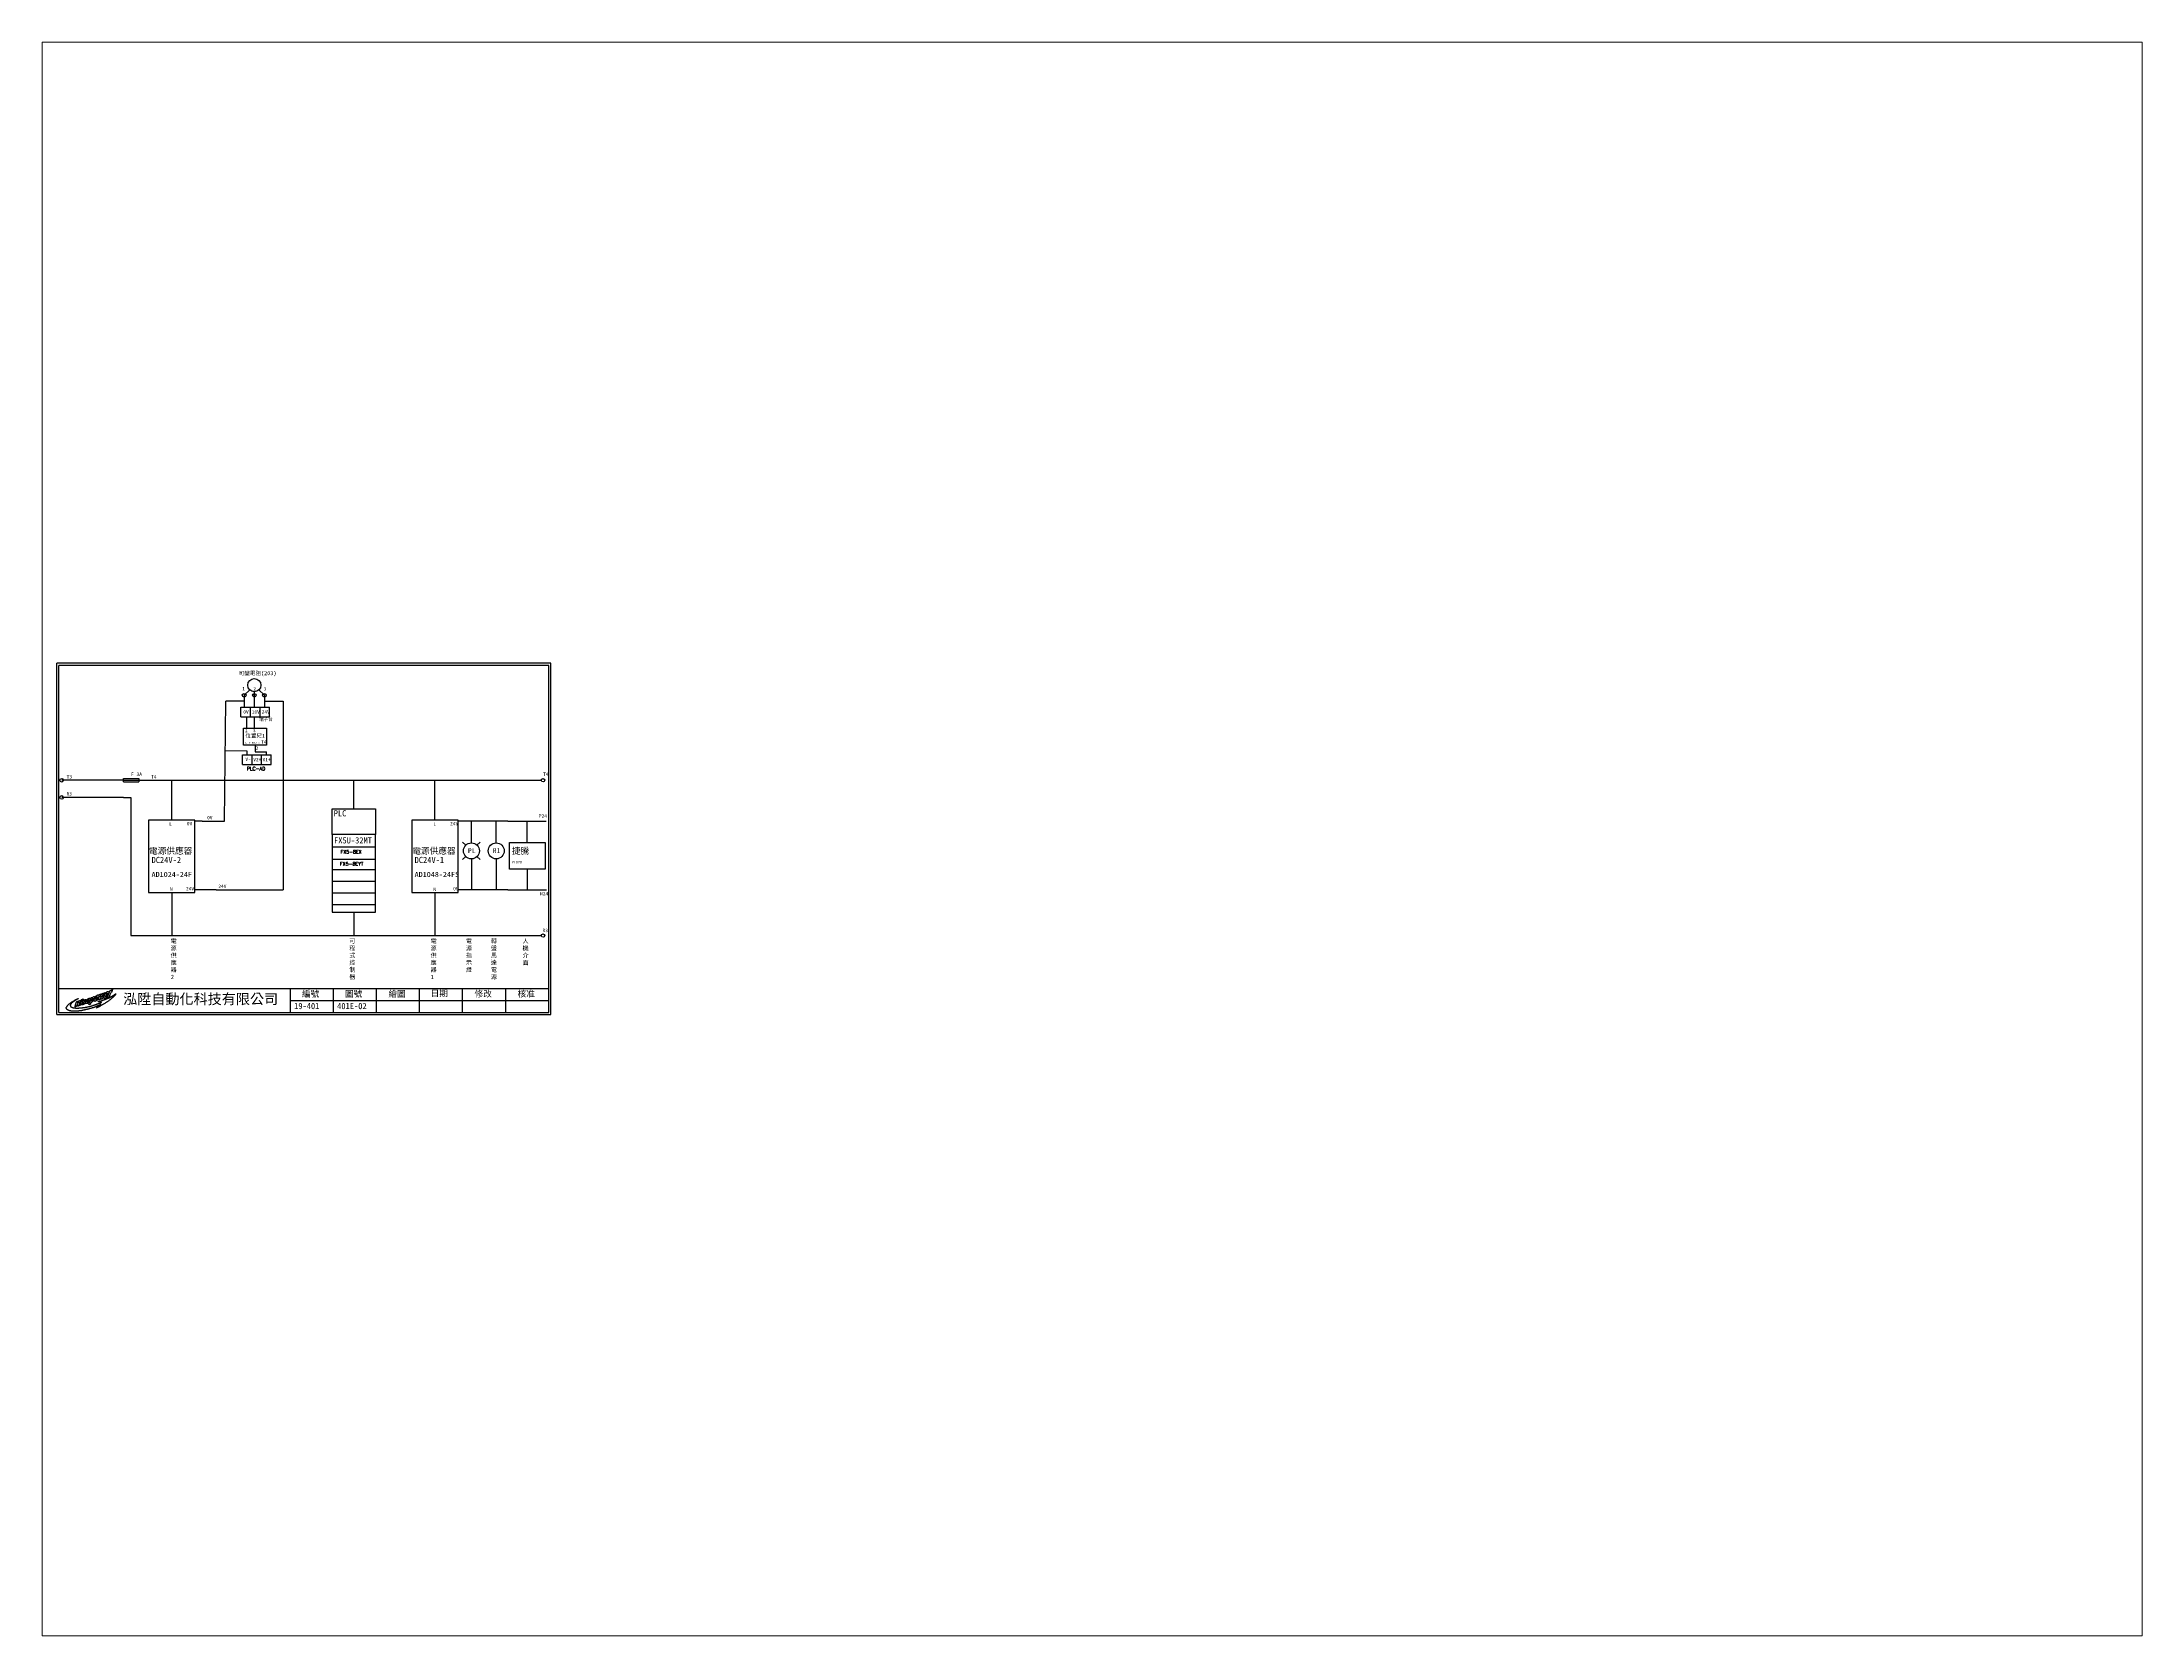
# Paper-space layout '配置1' of a CAD drawing. Extents: x 26 to 231, y 20 to 176.
# The model-space entities are those that its viewports show. They can reach past a viewport. Long polylines and large blocks are cut down to what shows.
import ezdxf
from ezdxf.enums import TextEntityAlignment as Align

# ---------------------------------------------------------------- set-up
doc = ezdxf.new("R2010")
doc.units = 0
doc.layers.get('0').update_dxf_attribs({"linetype": 'CONTINUOUS'})
doc.layers.add('標尺寸層', color=3, linetype='CONTINUOUS')
doc.styles.add('CNS', font='romanc.shx', dxfattribs={"bigfont": 'chineset.shx'})
doc.styles.add('STSL', font='kaiu.ttf')

msp = doc.modelspace()

# ---------------------------------------------------------------- linework, layer by layer
for p, q in [((297, 207), (10, 207)), ((10, 3), (10, 207)), ((295.8, 205.7), (11.2, 205.7)), ((11.2, 4.2), (11.2, 205.7)), ((295.8, 4.2), (295.8, 205.7)), ((297, 3), (297, 207)), ((122.1, 191.6), (118.9, 188.4)), ((124.8, 190.5), (124.8, 188.4)), ((127.5, 191.6), (130.7, 188.4)), ((120.2, 176), (120.2, 169.3)), ((124.7, 176), (124.7, 169.3)), ((48.8, 139.1), (12.9, 139.1)), ((48.8, 139.1), (291.5, 139.1)), ((76.8, 115.9), (76.8, 139.1)), ((182.6, 122.5), (182.6, 139.1)), ((229.7, 115.9), (229.7, 139.1)), ((48.8, 129.1), (12.9, 129.1)), ((48.8, 129.1), (53, 129.1)), ((53, 129.1), (53, 48.9)), ((170.1, 122.5), (195.1, 122.5)), ((170.1, 107.5), (170.1, 122.5)), ((195.1, 122.5), (195.1, 107.5)), ((90.3, 115.9), (63.3, 115.9)), ((63.3, 115.9), (63.3, 73.9)), ((90.3, 73.9), (90.3, 115.9)), ((94.5, 115.3), (90.3, 115.3)), ((243.2, 115.9), (216.2, 115.9)), ((216.2, 115.9), (216.2, 73.9)), ((243.2, 73.9), (243.2, 115.9)), ((272.1, 115.3), (243.2, 115.3)), ((250.9, 106.6), (250.9, 115.3)), ((265.3, 106.6), (265.3, 115.3)), ((272.1, 115.3), (294.3, 115.3)), ((283.3, 102.9), (283.3, 115.3)), ((195.1, 107.5), (170.1, 107.5)), ((170.1, 107.5), (170.1, 98.5)), ((170.1, 98.5), (170.1, 89.5)), ((170.2, 100.4), (195.2, 100.4)), ((195.1, 98.5), (195.1, 107.5)), ((195.1, 89.5), (195.1, 98.5)), ((247.6, 101.4), (245.8, 103.2)), ((250.9, 102.7), (250.9, 106.6)), ((254.1, 101.4), (255.9, 103.2)), ((265.3, 102.7), (265.3, 106.6)), ((170.1, 93.2), (195.1, 93.2)), ((170.1, 89.5), (170.1, 80.5)), ((170.1, 87.3), (195.1, 87.3)), ((195.1, 80.5), (195.1, 89.5)), ((247.6, 94.8), (245.8, 93.1)), ((250.9, 93.5), (250.9, 89.5)), ((250.9, 89.5), (250.9, 75.4)), ((254.1, 94.8), (255.9, 93.1)), ((265.3, 93.5), (265.3, 89.5)), ((265.3, 89.5), (265.3, 75.4)), ((283.3, 87.4), (283.3, 75.4)), ((63.3, 73.9), (90.3, 73.9)), ((76.8, 73.9), (76.8, 48.9)), ((102.7, 75.4), (90.3, 75.4)), ((102.7, 75.4), (130.7, 75.4)), ((170.1, 80.5), (170.1, 71.5)), ((170.1, 80.5), (195.1, 80.5)), ((170.1, 73.8), (195.1, 73.8)), ((195.1, 71.5), (195.1, 80.5)), ((216.2, 73.9), (243.2, 73.9)), ((229.7, 73.9), (229.7, 48.9)), ((272.1, 75.4), (243.2, 75.4)), ((272.1, 75.4), (294.5, 75.4)), ((170.1, 71.5), (170.1, 62.5)), ((170.1, 67), (195.1, 67)), ((170.1, 62.5), (195.1, 62.5)), ((182.6, 62.5), (182.6, 48.9)), ((195.1, 62.5), (195.1, 71.5)), ((53, 48.9), (291.5, 48.9)), ((11.2, 18.2), (295.8, 18.2)), ((145.8, 4.2), (145.8, 18.2)), ((170.8, 4.2), (170.8, 18.2)), ((195.8, 4.2), (195.8, 18.2)), ((220.8, 4.2), (220.8, 18.2)), ((245.8, 4.2), (245.8, 18.2)), ((270.8, 4.2), (270.8, 18.2)), ((10, 3), (297, 3)), ((11.2, 4.2), (295.8, 4.2)), ((145.8, 11.2), (295.8, 11.2))]:
    msp.add_line(p, q)
for points in [[(118.6, 169.3), (131.9, 169.3), (131.9, 159.4), (118.6, 159.4)], [(273, 102.9), (293.7, 102.9), (293.7, 87.4), (273, 87.4)], [(34.6, 8.4), (34.3, 8.3), (34, 8.2), (33.7, 8.1), (33.4, 7.9), (33.1, 7.8), (32.8, 7.7), (32.5, 7.5), (32.2, 7.4), (32, 7.3), (31.7, 7.2), (31.5, 7.2), (31.3, 7.1), (31.1, 7), (30.9, 6.9), (30.6, 6.9), (30.4, 6.8), (30.2, 6.7), (29.9, 6.6), (29.6, 6.6), (29.3, 6.5), (29, 6.4), (28.7, 6.3), (28.4, 6.2), (28.2, 6.2), (27.9, 6.1), (27.7, 6), (27.4, 6), (27.2, 5.9), (27, 5.9), (26.8, 5.8), (26.6, 5.8), (26.4, 5.7), (26.2, 5.7), (26, 5.6), (25.9, 5.6), (25.7, 5.6), (25.5, 5.5), (25.3, 5.5), (25.1, 5.5), (24.9, 5.4), (24.8, 5.4), (24.6, 5.4), (24.4, 5.3), (24.2, 5.3), (24, 5.3), (23.9, 5.3), (23.7, 5.2), (23.5, 5.2), (23.4, 5.2), (23.2, 5.2), (23, 5.2), (22.9, 5.2), (22.7, 5.1), (22.6, 5.1), (22.4, 5.1), (22.2, 5.1), (22.1, 5.1), (21.9, 5.1), (21.7, 5.1), (21.6, 5.1), (21.4, 5), (21.2, 5), (21, 5), (20.9, 5), (20.7, 5), (20.5, 5), (20.4, 5), (20.3, 5), (20.1, 5), (20, 5), (19.8, 5), (19.7, 5), (19.6, 5), (19.5, 5), (19.4, 5), (19.2, 5.1), (19.1, 5.1), (19, 5.1), (18.9, 5.1), (18.8, 5.1), (18.7, 5.1), (18.5, 5.1), (18.4, 5.1), (18.3, 5.2), (18.1, 5.2), (18, 5.2), (17.9, 5.2), (17.7, 5.2), (17.6, 5.3), (17.5, 5.3), (17.3, 5.3), (17.2, 5.4), (17.1, 5.4), (16.9, 5.5), (16.8, 5.5), (16.7, 5.6), (16.6, 5.6), (16.5, 5.7), (16.4, 5.7), (16.3, 5.7), (16.2, 5.8), (16.2, 5.8), (16.1, 5.9), (16, 5.9), (16, 6), (15.9, 6), (15.9, 6.1), (15.9, 6.1), (15.8, 6.1), (15.8, 6.2), (15.8, 6.2), (15.8, 6.2), (15.8, 6.3), (15.7, 6.3), (15.7, 6.3), (15.7, 6.4), (15.7, 6.4), (15.7, 6.4), (15.7, 6.5), (15.7, 6.5), (15.7, 6.5), (15.7, 6.6), (15.7, 6.6), (15.7, 6.6), (15.7, 6.7), (15.7, 6.7), (15.6, 6.7), (15.6, 6.8), (15.6, 6.8), (15.6, 6.9), (15.6, 6.9), (15.6, 6.9), (15.6, 7), (15.6, 7), (15.6, 7), (15.6, 7.1), (15.6, 7.1), (15.6, 7.2), (15.6, 7.2), (15.6, 7.2), (15.7, 7.3), (15.7, 7.3), (15.7, 7.4), (15.7, 7.4), (15.8, 7.5), (15.8, 7.5), (15.8, 7.6), (15.9, 7.7), (15.9, 7.8), (16, 7.8), (16, 7.9), (16.1, 8), (16.2, 8.1), (16.2, 8.2), (16.3, 8.3), (16.4, 8.4), (16.5, 8.5), (16.6, 8.6), (16.7, 8.7), (16.8, 8.8), (16.9, 8.9), (17, 9), (17.1, 9.1), (17.3, 9.2), (17.4, 9.3), (17.5, 9.4), (17.7, 9.5), (17.8, 9.6), (17.9, 9.7), (18.1, 9.8), (18.2, 9.9), (18.3, 10), (18.5, 10.1), (18.6, 10.2), (18.7, 10.3), (18.8, 10.4), (19, 10.4), (19.1, 10.5), (19.2, 10.6), (19.3, 10.7), (19.4, 10.7), (19.5, 10.8), (19.6, 10.8), (19.8, 10.9), (19.9, 11), (20, 11), (20.1, 11.1), (20.2, 11.1), (20.3, 11.2), (20.4, 11.3), (20.6, 11.4), (20.8, 11.5), (20.9, 11.6), (21.1, 11.7), (21.3, 11.8), (21.6, 11.9), (21.8, 12), (21.9, 12.1), (22.1, 12.2), (22.3, 12.2), (22.4, 12.3), (22.5, 12.3), (22.6, 12.4), (22.6, 12.4), (22.7, 12.4), (22.7, 12.4), (22.7, 12.4), (22.6, 12.3), (22.6, 12.3), (22.6, 12.3), (22.5, 12.2), (22.4, 12.2), (22.4, 12.2), (22.3, 12.1), (22.2, 12.1), (22.1, 12), (22, 11.9), (21.9, 11.9), (21.7, 11.8), (21.6, 11.8), (21.5, 11.7), (21.4, 11.6), (21.3, 11.5), (21.1, 11.5), (21, 11.4), (20.9, 11.3), (20.7, 11.2), (20.6, 11.2), (20.5, 11.1), (20.3, 11), (20.2, 10.9), (20.1, 10.8), (20, 10.7), (19.9, 10.7), (19.7, 10.6), (19.6, 10.5), (19.5, 10.4), (19.4, 10.3), (19.3, 10.3), (19.2, 10.2), (19.1, 10.1), (19, 10), (18.9, 9.9), (18.8, 9.8), (18.7, 9.7), (18.6, 9.6), (18.6, 9.6), (18.5, 9.5), (18.4, 9.4), (18.4, 9.3), (18.3, 9.3), (18.2, 9.2), (18.2, 9.1), (18.2, 9.1), (18.1, 9), (18.1, 8.9), (18.1, 8.9), (18, 8.8), (18, 8.8), (18, 8.7), (18, 8.6), (18, 8.6), (18, 8.5), (18, 8.5), (17.9, 8.4), (17.9, 8.4), (17.9, 8.3), (17.9, 8.3), (17.9, 8.2), (18, 8.2), (18, 8.2), (18, 8.1), (18, 8.1), (18, 8), (18, 8), (18, 8), (18, 7.9), (18.1, 7.9), (18.1, 7.9), (18.1, 7.8), (18.1, 7.8), (18.2, 7.8), (18.2, 7.7), (18.2, 7.7), (18.2, 7.7), (18.3, 7.6), (18.3, 7.6), (18.4, 7.6), (18.4, 7.5), (18.4, 7.5), (18.5, 7.5), (18.5, 7.5), (18.6, 7.4), (18.7, 7.4), (18.7, 7.4), (18.8, 7.3), (18.8, 7.3), (18.9, 7.3), (19, 7.2), (19, 7.2), (19.1, 7.2), (19.2, 7.2), (19.3, 7.1), (19.3, 7.1), (19.4, 7.1), (19.5, 7.1), (19.6, 7), (19.6, 7), (19.7, 7), (19.8, 7), (19.9, 7), (20, 7), (20.1, 6.9), (20.2, 6.9), (20.3, 6.9), (20.4, 6.9), (20.5, 6.9), (20.6, 6.9), (20.8, 6.9), (20.9, 6.8), (21, 6.8), (21.2, 6.8), (21.3, 6.8), (21.5, 6.8), (21.6, 6.8), (21.8, 6.8), (21.9, 6.8), (22.1, 6.8), (22.3, 6.8), (22.5, 6.8), (22.7, 6.8), (22.8, 6.8), (23, 6.9), (23.2, 6.9), (23.4, 6.9), (23.6, 6.9), (23.8, 6.9), (24, 6.9), (24.1, 6.9), (24.3, 7), (24.5, 7), (24.7, 7), (24.8, 7), (25, 7), (25.1, 7.1), (25.3, 7.1), (25.5, 7.1), (25.7, 7.1), (25.9, 7.2), (26, 7.2), (26.3, 7.2), (26.5, 7.2), (26.7, 7.3), (27, 7.3), (27.2, 7.4), (27.5, 7.4), (27.8, 7.5), (28.1, 7.5), (28.3, 7.6), (28.6, 7.7), (28.9, 7.7), (29.2, 7.8), (29.5, 7.9), (29.7, 8), (30, 8), (30.3, 8.1), (30.5, 8.2), (30.7, 8.2), (31, 8.3), (31.2, 8.4), (31.4, 8.4), (31.6, 8.5), (31.8, 8.5), (31.9, 8.6), (32.1, 8.6), (32.2, 8.7), (32.4, 8.7), (32.5, 8.8), (32.6, 8.8), (32.7, 8.8), (32.8, 8.9), (32.9, 8.9), (33, 9), (33.1, 9), (33.3, 9.1), (33.4, 9.1), (33.6, 9.2), (33.8, 9.2), (33.9, 9.3), (34.1, 9.4), (34.3, 9.4), (34.4, 9.5), (34.6, 9.6), (34.7, 9.6), (34.8, 9.6), (35, 9.7), (35.1, 9.7), (35.2, 9.8), (35.3, 9.8), (35.4, 9.9), (35.5, 9.9), (35.6, 9.9), (35.7, 10), (35.8, 10), (35.9, 10.1), (36, 10.1), (36, 10.1), (36, 10.2), (36.1, 10.2), (36.1, 10.2), (36, 10.2), (36, 10.2), (35.9, 10.2), (35.9, 10.3), (35.8, 10.3), (35.7, 10.3), (35.6, 10.3), (35.6, 10.3), (35.5, 10.3), (35.4, 10.3), (35.3, 10.3), (35.2, 10.3), (35.1, 10.3), (35, 10.4), (35, 10.4), (34.9, 10.4), (34.8, 10.4), (34.7, 10.4), (34.6, 10.4), (34.5, 10.4), (34.4, 10.4), (34.3, 10.4), (34.3, 10.4), (34.2, 10.5), (34.2, 10.5), (34.1, 10.5), (34.1, 10.5), (34.1, 10.5), (34, 10.5), (34, 10.5), (34.1, 10.5), (34.1, 10.6), (34.1, 10.6), (34.2, 10.6), (34.2, 10.6), (34.3, 10.6), (34.4, 10.7), (34.5, 10.7), (34.6, 10.7), (34.8, 10.8), (34.9, 10.8), (35.1, 10.8), (35.2, 10.9), (35.4, 10.9), (35.5, 11), (35.7, 11), (35.9, 11.1), (36.1, 11.1), (36.3, 11.2), (36.4, 11.2), (36.6, 11.3), (36.8, 11.4), (37, 11.4), (37.2, 11.5), (37.4, 11.5), (37.6, 11.6), (37.7, 11.7), (37.9, 11.7), (38.1, 11.8), (38.3, 11.9), (38.6, 12), (38.8, 12), (39, 12.1), (39.3, 12.3), (39.5, 12.4), (39.8, 12.5), (40.1, 12.6), (40.3, 12.7), (40.6, 12.8), (40.8, 12.9), (41, 13.1), (41.2, 13.2), (41.4, 13.3), (41.6, 13.4), (41.8, 13.5), (42, 13.6), (42.2, 13.7), (42.3, 13.8), (42.5, 13.9), (42.7, 14), (42.8, 14.1), (43, 14.2), (43.1, 14.3), (43.3, 14.4), (43.4, 14.5), (43.6, 14.6), (43.7, 14.7), (43.9, 14.8), (44, 14.9), (44.1, 15), (44.2, 15), (44.2, 15.1), (44.3, 15.1), (44.4, 15.1), (44.4, 15.1), (44.4, 15.1), (44.4, 15.1), (44.3, 15), (44.3, 14.9), (44.3, 14.9), (44.2, 14.8), (44.2, 14.7), (44.1, 14.6), (44.1, 14.6), (44, 14.5), (44, 14.4), (43.9, 14.4), (43.9, 14.3), (43.8, 14.2), (43.8, 14.2), (43.7, 14.1), (43.6, 14), (43.6, 13.9), (43.5, 13.9), (43.4, 13.8), (43.3, 13.7), (43.2, 13.6), (43.1, 13.5), (43, 13.4), (42.9, 13.3), (42.8, 13.2), (42.7, 13), (42.5, 12.9), (42.4, 12.8), (42.2, 12.7), (42.1, 12.5), (41.9, 12.4), (41.8, 12.2), (41.6, 12.1), (41.4, 12), (41.2, 11.8), (41.1, 11.7), (40.9, 11.5), (40.6, 11.3), (40.4, 11.2), (40.2, 11), (39.9, 10.9), (39.7, 10.7), (39.4, 10.5), (39.2, 10.3), (38.9, 10.2), (38.7, 10), (38.4, 9.8), (38.1, 9.7), (37.9, 9.5), (37.6, 9.3), (37.4, 9.2), (37.1, 9), (36.8, 8.9), (36.6, 8.7), (36.3, 8.6), (36, 8.4), (35.8, 8.3), (35.5, 8.1), (35.3, 8), (35, 7.8), (34.8, 7.7), (34.6, 7.6), (34.4, 7.5), (34.3, 7.4), (34.1, 7.3), (34, 7.3), (33.8, 7.2), (33.7, 7.1), (33.6, 7.1), (33.5, 7), (33.4, 7), (33.4, 7), (33.3, 6.9), (33.2, 6.9), (33.2, 6.9), (33.2, 6.9), (33.1, 6.9), (33.2, 6.9), (33.2, 6.9), (33.2, 7), (33.3, 7), (33.4, 7.1), (33.4, 7.2), (33.6, 7.2), (33.7, 7.3), (33.8, 7.4), (33.9, 7.5), (34.1, 7.7), (34.3, 7.8), (34.4, 7.9), (34.6, 8), (34.7, 8.1), (34.9, 8.3), (35.1, 8.4), (35.2, 8.5), (35.3, 8.6), (35.4, 8.7), (35.5, 8.7), (35.6, 8.8), (35.7, 8.9), (35.7, 8.9), (35.7, 8.9), (35.7, 8.9), (35.6, 8.9), (35.5, 8.8), (35.4, 8.8), (35.2, 8.7), (35, 8.6), (34.8, 8.5)], [(27.8, 10.4), (27.8, 10.3), (27.8, 10.3), (27.8, 10.3), (27.8, 10.3), (27.8, 10.3), (27.8, 10.3), (27.8, 10.3), (27.8, 10.2), (27.8, 10.2), (27.8, 10.2), (27.8, 10.2), (27.8, 10.2), (27.9, 10.2), (27.9, 10.2), (27.9, 10.2), (27.9, 10.2), (27.9, 10.2), (27.9, 10.2), (28, 10.2), (28, 10.2), (28, 10.2), (28, 10.2), (28, 10.2), (28.1, 10.2), (28.1, 10.3), (28.1, 10.3), (28.1, 10.3), (28.2, 10.3), (28.2, 10.3), (28.2, 10.3), (28.2, 10.3), (28.2, 10.3), (28.2, 10.4), (28.3, 10.4), (28.3, 10.4), (28.3, 10.4), (28.3, 10.4), (28.3, 10.4), (28.3, 10.5), (28.3, 10.5), (28.3, 10.5), (28.4, 10.5), (28.4, 10.5), (28.4, 10.5), (28.4, 10.5), (28.4, 10.5), (28.5, 10.5), (28.5, 10.5), (28.5, 10.6), (28.6, 10.6), (28.7, 10.6), (28.7, 10.6), (28.8, 10.6), (28.8, 10.6), (28.9, 10.6), (28.9, 10.6), (29, 10.6), (29, 10.6), (29, 10.6), (29, 10.6), (29, 10.6), (29, 10.6), (29, 10.5), (29, 10.5), (29, 10.5), (28.9, 10.5), (28.9, 10.4), (28.9, 10.4), (28.9, 10.4), (28.9, 10.4), (28.9, 10.3), (28.8, 10.3), (28.8, 10.3), (28.8, 10.3), (28.8, 10.2), (28.8, 10.2), (28.7, 10.2), (28.7, 10.2), (28.7, 10.1), (28.7, 10.1), (28.7, 10.1), (28.6, 10), (28.6, 10), (28.6, 10), (28.6, 10), (28.5, 9.9), (28.5, 9.9), (28.5, 9.9), (28.4, 9.8), (28.4, 9.8), (28.4, 9.8), (28.3, 9.8), (28.3, 9.7), (28.3, 9.7), (28.2, 9.7), (28.2, 9.7), (28.1, 9.6), (28.1, 9.6), (28.1, 9.6), (28, 9.6), (28, 9.5), (27.9, 9.5), (27.9, 9.5), (27.9, 9.5), (27.8, 9.4), (27.8, 9.4), (27.8, 9.4), (27.7, 9.4), (27.7, 9.4), (27.7, 9.4), (27.6, 9.4), (27.6, 9.4), (27.6, 9.4), (27.5, 9.4), (27.5, 9.4), (27.5, 9.4), (27.4, 9.4), (27.4, 9.4), (27.4, 9.4), (27.3, 9.4), (27.3, 9.4), (27.3, 9.4), (27.2, 9.4), (27.2, 9.4), (27.2, 9.4), (27.2, 9.4), (27.1, 9.4), (27.1, 9.5), (27.1, 9.5), (27.1, 9.5), (27.1, 9.5), (27, 9.5), (27, 9.6), (27, 9.6), (27, 9.6), (27, 9.6), (27, 9.7), (27, 9.7), (27, 9.7), (27, 9.7), (27, 9.8), (27, 9.8), (27, 9.8), (27, 9.9), (27, 9.9), (27, 10), (27, 10), (27, 10), (27, 10.1), (27, 10.1), (27, 10.2), (27, 10.2), (27, 10.3), (27, 10.3), (27, 10.3), (27, 10.4), (27, 10.4), (27.1, 10.5), (27.1, 10.5), (27.1, 10.6), (27.1, 10.6), (27.1, 10.6), (27.1, 10.7), (27.1, 10.7), (27.2, 10.8), (27.2, 10.8), (27.2, 10.9), (27.2, 10.9), (27.2, 10.9), (27.3, 11), (27.3, 11), (27.3, 11.1), (27.3, 11.1), (27.4, 11.2), (27.4, 11.2), (27.4, 11.3), (27.4, 11.3), (27.5, 11.4), (27.5, 11.4), (27.5, 11.5), (27.6, 11.5), (27.6, 11.6), (27.6, 11.6), (27.7, 11.7), (27.7, 11.7), (27.8, 11.8), (27.8, 11.8), (27.9, 11.9), (28, 12), (28, 12), (28.1, 12.1), (28.1, 12.2), (28.2, 12.2), (28.3, 12.3), (28.3, 12.3), (28.4, 12.3), (28.4, 12.4), (28.5, 12.4), (28.5, 12.4), (28.6, 12.4), (28.6, 12.5), (28.6, 12.5), (28.7, 12.5), (28.7, 12.5), (28.8, 12.5), (28.8, 12.5), (28.8, 12.6), (28.9, 12.6), (28.9, 12.6), (28.9, 12.6), (29, 12.6), (29, 12.6), (29, 12.6), (29.1, 12.6), (29.1, 12.6), (29.1, 12.6), (29.1, 12.6), (29.2, 12.6), (29.2, 12.6), (29.2, 12.6), (29.2, 12.5), (29.3, 12.5), (29.3, 12.5), (29.3, 12.5), (29.3, 12.5), (29.3, 12.5), (29.3, 12.5), (29.4, 12.5), (29.4, 12.5), (29.4, 12.5), (29.4, 12.4), (29.4, 12.4), (29.4, 12.4), (29.4, 12.4), (29.4, 12.3), (29.4, 12.3), (29.5, 12.3), (29.5, 12.3), (29.5, 12.2), (29.5, 12.2), (29.5, 12.2), (29.5, 12.1), (29.5, 12.1), (29.5, 12.1), (29.5, 12.1), (29.5, 12), (29.5, 12), (29.5, 11.9), (29.5, 11.9), (29.4, 11.9), (29.4, 11.8), (29.4, 11.8), (29.4, 11.7), (29.4, 11.7), (29.4, 11.7), (29.4, 11.6), (29.4, 11.6), (29.4, 11.5), (29.4, 11.5), (29.4, 11.5), (29.4, 11.4), (29.4, 11.4), (29.4, 11.3), (29.3, 11.3), (29.3, 11.3), (29.3, 11.2), (29.3, 11.2), (29.3, 11.2), (29.3, 11.1), (29.3, 11.1), (29.2, 11.1), (29.2, 11.1), (29.2, 11), (29.1, 11), (29.1, 11), (29, 11), (28.9, 10.9), (28.9, 10.9), (28.8, 10.9), (28.8, 10.9), (28.7, 10.9), (28.6, 10.8), (28.6, 10.8), (28.5, 10.8), (28.5, 10.8), (28.4, 10.8), (28.4, 10.7), (28.3, 10.7), (28.3, 10.7), (28.2, 10.7), (28.2, 10.7), (28.1, 10.7), (28.1, 10.7), (28, 10.6), (28, 10.6), (28, 10.6), (27.9, 10.6), (27.9, 10.6), (27.9, 10.6), (27.9, 10.6), (27.8, 10.6), (27.8, 10.6), (27.8, 10.5), (27.8, 10.5), (27.8, 10.5), (27.8, 10.5), (27.8, 10.5), (27.8, 10.4), (27.8, 10.4), (27.8, 10.4), (27.8, 10.4)], [(31.3, 11.1), (31.1, 10.8), (30.7, 10.4), (30.5, 10.2), (30.4, 10.2), (30.2, 10.1), (30.1, 10.2), (30, 10.2), (30, 10.3), (29.9, 10.4), (29.9, 10.2), (29.9, 10), (29.8, 9.8), (29.6, 9.4), (29.6, 9.1), (29.5, 9), (29.5, 8.9), (29.1, 8.8), (28.7, 8.7), (28.8, 9), (28.9, 9.4), (28.9, 9.6), (29.1, 10), (29.3, 10.5), (29.4, 10.9), (29.7, 11.6), (29.9, 12.3), (30.1, 12.9), (30.9, 13.2), (30.9, 13), (31, 13.2), (31.3, 13.4), (31.5, 13.6), (31.8, 13.6), (31.9, 13.5), (32, 13.4), (32, 13.2), (32, 12.9), (31.9, 12.7), (31.8, 12.4), (31.7, 12.1), (31.6, 11.9), (31.5, 11.5)], [(30.9, 12.5), (30.9, 12.5), (30.9, 12.5), (31, 12.4), (31, 12.4), (31, 12.4), (31, 12.4), (31, 12.4), (31, 12.4), (31, 12.4), (31, 12.4), (31, 12.4), (31, 12.4), (31, 12.3), (31, 12.3), (31, 12.3), (31, 12.3), (31, 12.3), (31, 12.2), (31, 12.2), (31, 12.2), (31, 12.2), (31, 12.2), (31, 12.1), (31, 12.1), (31, 12.1), (31, 12), (31, 12), (31, 12), (31, 12), (31, 11.9), (31, 11.9), (30.9, 11.9), (30.9, 11.8), (30.9, 11.8), (30.9, 11.8), (30.9, 11.7), (30.9, 11.7), (30.9, 11.7), (30.8, 11.6), (30.8, 11.6), (30.8, 11.6), (30.8, 11.5), (30.8, 11.5), (30.8, 11.5), (30.8, 11.5), (30.7, 11.4), (30.7, 11.4), (30.7, 11.4), (30.7, 11.4), (30.7, 11.3), (30.7, 11.3), (30.7, 11.3), (30.6, 11.3), (30.6, 11.3), (30.6, 11.2), (30.6, 11.2), (30.6, 11.2), (30.6, 11.2), (30.6, 11.2), (30.5, 11.2), (30.5, 11.2), (30.5, 11.1), (30.5, 11.1), (30.5, 11.1), (30.5, 11.1), (30.5, 11.1), (30.4, 11.1), (30.4, 11.1), (30.4, 11.1), (30.4, 11.1), (30.4, 11.1), (30.4, 11.1), (30.4, 11.1), (30.4, 11.1), (30.3, 11.1), (30.3, 11.1), (30.3, 11.1), (30.3, 11.1), (30.3, 11.2), (30.3, 11.2), (30.3, 11.2), (30.3, 11.2), (30.3, 11.2), (30.3, 11.2), (30.3, 11.3), (30.3, 11.3), (30.3, 11.3), (30.3, 11.3), (30.3, 11.4), (30.3, 11.4), (30.3, 11.4), (30.3, 11.4), (30.3, 11.5), (30.3, 11.5), (30.3, 11.5), (30.3, 11.5), (30.4, 11.6), (30.4, 11.6), (30.4, 11.6), (30.4, 11.7), (30.4, 11.7), (30.4, 11.7), (30.4, 11.7), (30.4, 11.8), (30.4, 11.8), (30.4, 11.8), (30.5, 11.9), (30.5, 11.9), (30.5, 11.9), (30.5, 11.9), (30.5, 12), (30.5, 12), (30.5, 12), (30.6, 12.1), (30.6, 12.1), (30.6, 12.1), (30.6, 12.2), (30.6, 12.2), (30.6, 12.2), (30.7, 12.2), (30.7, 12.3), (30.7, 12.3), (30.7, 12.3), (30.7, 12.3), (30.7, 12.3), (30.8, 12.4), (30.8, 12.4), (30.8, 12.4), (30.8, 12.4), (30.8, 12.4), (30.8, 12.4), (30.9, 12.4), (30.9, 12.4), (30.9, 12.4), (30.9, 12.5)], [(32.3, 10.7), (32.2, 10.7), (32.2, 10.7), (32.2, 10.7), (32.1, 10.7), (32.1, 10.8), (32.1, 10.8), (32.1, 10.8), (32, 10.8), (32, 10.8), (32, 10.8), (32, 10.8), (31.9, 10.9), (31.9, 10.9), (31.9, 10.9), (31.9, 10.9), (31.9, 10.9), (31.9, 11), (31.8, 11), (31.8, 11), (31.8, 11), (31.8, 11.1), (31.8, 11.1), (31.8, 11.1), (31.8, 11.2), (31.8, 11.2), (31.8, 11.2), (31.8, 11.2), (31.8, 11.3), (31.8, 11.3), (31.8, 11.3), (31.8, 11.4), (31.8, 11.4), (31.8, 11.5), (31.8, 11.5), (31.8, 11.5), (31.8, 11.6), (31.8, 11.6), (31.8, 11.7), (31.8, 11.7), (31.8, 11.7), (31.9, 11.8), (31.9, 11.8), (31.9, 11.9), (31.9, 11.9), (31.9, 11.9), (31.9, 12), (31.9, 12), (31.9, 12.1), (31.9, 12.1), (32, 12.1), (32, 12.2), (32, 12.2), (32, 12.2), (32, 12.3), (32, 12.3), (32.1, 12.4), (32.1, 12.4), (32.1, 12.5), (32.1, 12.5), (32.1, 12.6), (32.2, 12.6), (32.2, 12.7), (32.2, 12.8), (32.3, 12.8), (32.3, 12.9), (32.3, 13), (32.4, 13.1), (32.4, 13.1), (32.5, 13.2), (32.5, 13.3), (32.6, 13.4), (32.6, 13.4), (32.7, 13.5), (32.7, 13.6), (32.7, 13.6), (32.8, 13.7), (32.8, 13.7), (32.9, 13.8), (32.9, 13.8), (33, 13.9), (33, 13.9), (33.1, 14), (33.1, 14), (33.1, 14), (33.2, 14), (33.2, 14.1), (33.3, 14.1), (33.3, 14.1), (33.3, 14.2), (33.4, 14.2), (33.4, 14.2), (33.5, 14.2), (33.5, 14.2), (33.5, 14.3), (33.6, 14.3), (33.6, 14.3), (33.6, 14.3), (33.7, 14.3), (33.7, 14.3), (33.7, 14.3), (33.7, 14.4), (33.8, 14.4), (33.8, 14.4), (33.8, 14.4), (33.8, 14.4), (33.9, 14.4), (33.9, 14.4), (33.9, 14.4), (33.9, 14.4), (34, 14.4), (34, 14.4), (34, 14.4), (34.1, 14.4), (34.1, 14.4), (34.1, 14.4), (34.1, 14.4), (34.2, 14.4), (34.2, 14.4), (34.2, 14.4), (34.2, 14.4), (34.2, 14.3), (34.3, 14.3), (34.3, 14.3), (34.3, 14.3), (34.3, 14.2), (34.3, 14.2), (34.4, 14.2), (34.4, 14.1), (34.4, 14.1), (34.4, 14.1), (34.4, 14), (34.4, 14), (34.4, 13.9), (34.4, 13.9), (34.4, 13.8), (34.4, 13.7), (34.4, 13.7), (34.4, 13.6), (34.4, 13.6), (34.4, 13.5), (34.4, 13.4), (34.4, 13.4), (34.3, 13.3), (34.3, 13.3), (34.3, 13.2), (34.3, 13.1), (34.3, 13.1), (34.2, 13), (34.2, 13), (34.2, 12.9), (34.2, 12.9), (34.1, 12.8), (34.1, 12.8), (34.1, 12.7), (34.1, 12.7), (34, 12.6), (34, 12.6), (34, 12.5), (34, 12.4), (33.9, 12.4), (33.9, 12.3), (33.9, 12.2), (33.9, 12.2), (33.8, 12.1), (33.8, 12), (33.7, 12), (33.7, 11.9), (33.7, 11.8), (33.6, 11.7), (33.6, 11.7), (33.5, 11.6), (33.5, 11.5), (33.4, 11.5), (33.4, 11.4), (33.3, 11.3), (33.2, 11.3), (33.2, 11.2), (33.1, 11.2), (33.1, 11.1), (33, 11.1), (33, 11.1), (32.9, 11), (32.9, 11), (32.8, 11), (32.8, 10.9), (32.8, 10.9), (32.7, 10.9), (32.7, 10.9), (32.6, 10.8), (32.6, 10.8), (32.6, 10.8), (32.5, 10.8), (32.5, 10.8), (32.5, 10.8), (32.4, 10.8), (32.4, 10.7), (32.4, 10.7), (32.3, 10.7), (32.3, 10.7)], [(33, 12.8), (33, 12.8), (33, 12.9), (33, 12.9), (33, 12.9), (33.1, 13), (33.1, 13), (33.1, 13.1), (33.1, 13.1), (33.1, 13.1), (33.2, 13.2), (33.2, 13.2), (33.2, 13.2), (33.2, 13.2), (33.3, 13.3), (33.3, 13.3), (33.3, 13.3), (33.3, 13.3), (33.4, 13.3), (33.4, 13.3), (33.4, 13.3), (33.4, 13.3), (33.4, 13.3), (33.5, 13.3), (33.5, 13.3), (33.5, 13.3), (33.5, 13.3), (33.5, 13.3), (33.5, 13.3), (33.5, 13.3), (33.5, 13.2), (33.5, 13.2), (33.5, 13.2), (33.5, 13.2), (33.5, 13.2), (33.5, 13.1), (33.5, 13.1), (33.5, 13.1), (33.5, 13.1), (33.5, 13), (33.5, 13), (33.5, 13), (33.5, 12.9), (33.5, 12.9), (33.5, 12.9), (33.5, 12.8), (33.4, 12.8), (33.4, 12.8), (33.4, 12.7), (33.4, 12.7), (33.4, 12.7), (33.4, 12.6), (33.4, 12.6), (33.4, 12.6), (33.4, 12.5), (33.4, 12.5), (33.3, 12.5), (33.3, 12.5), (33.3, 12.4), (33.3, 12.4), (33.3, 12.4), (33.3, 12.3), (33.3, 12.3), (33.2, 12.3), (33.2, 12.2), (33.2, 12.2), (33.2, 12.2), (33.2, 12.2), (33.2, 12.1), (33.2, 12.1), (33.1, 12.1), (33.1, 12.1), (33.1, 12), (33.1, 12), (33.1, 12), (33.1, 12), (33.1, 12), (33, 11.9), (33, 11.9), (33, 11.9), (33, 11.9), (33, 11.9), (33, 11.9), (33, 11.8), (32.9, 11.8), (32.9, 11.8), (32.9, 11.8), (32.9, 11.8), (32.9, 11.8), (32.9, 11.8), (32.8, 11.8), (32.8, 11.8), (32.8, 11.8), (32.8, 11.8), (32.8, 11.8), (32.8, 11.8), (32.7, 11.8), (32.7, 11.8), (32.7, 11.8), (32.7, 11.8), (32.7, 11.8), (32.7, 11.8), (32.7, 11.8), (32.7, 11.8), (32.7, 11.9), (32.7, 11.9), (32.7, 11.9), (32.7, 11.9), (32.7, 11.9), (32.7, 12), (32.7, 12), (32.7, 12), (32.7, 12), (32.7, 12.1), (32.7, 12.1), (32.7, 12.1), (32.7, 12.2), (32.7, 12.2), (32.7, 12.2), (32.8, 12.3), (32.8, 12.3), (32.8, 12.3), (32.8, 12.4), (32.8, 12.4), (32.8, 12.4), (32.8, 12.4), (32.8, 12.5), (32.8, 12.5), (32.8, 12.5), (32.8, 12.6), (32.8, 12.6), (32.9, 12.6), (32.9, 12.7), (32.9, 12.7), (32.9, 12.7), (32.9, 12.8)], [(35.1, 11.6), (34.3, 11.4), (34.9, 14.7), (35.7, 15), (35.3, 13.1), (36.3, 15.2), (37, 15.4), (36.5, 13.4), (37.4, 15.6), (38.2, 15.9), (36.4, 12), (35.6, 11.8), (36, 13.7)], [(39.9, 14.7), (39.9, 14.7), (39.9, 14.6), (39.9, 14.6), (39.9, 14.6), (39.9, 14.5), (39.9, 14.5), (39.9, 14.5), (39.8, 14.4), (39.8, 14.4), (39.8, 14.4), (39.8, 14.4), (39.8, 14.4), (39.8, 14.3), (39.8, 14.3), (39.7, 14.3), (39.7, 14.3), (39.7, 14.3), (39.7, 14.3), (39.6, 14.3), (39.6, 14.3), (39.6, 14.3), (39.5, 14.3), (39.5, 14.2), (39.4, 14.2), (39.4, 14.2), (39.3, 14.2), (39.2, 14.2), (39.2, 14.2), (39.1, 14.1), (39, 14.1), (39, 14.1), (38.9, 14.1), (38.8, 14.1), (38.8, 14.1), (38.7, 14), (38.7, 14), (38.7, 14), (38.6, 14), (38.6, 14), (38.6, 14), (38.5, 14), (38.5, 14), (38.5, 14), (38.5, 13.9), (38.5, 13.9), (38.4, 13.9), (38.4, 13.9), (38.4, 13.9), (38.4, 13.9), (38.4, 13.8), (38.4, 13.8), (38.4, 13.8), (38.4, 13.8), (38.4, 13.8), (38.4, 13.7), (38.4, 13.7), (38.4, 13.7), (38.4, 13.7), (38.4, 13.6), (38.4, 13.6), (38.4, 13.6), (38.4, 13.6), (38.4, 13.6), (38.4, 13.5), (38.4, 13.5), (38.4, 13.5), (38.4, 13.5), (38.4, 13.5), (38.4, 13.5), (38.4, 13.5), (38.4, 13.5), (38.4, 13.5), (38.4, 13.5), (38.5, 13.4), (38.5, 13.4), (38.5, 13.4), (38.5, 13.4), (38.5, 13.5), (38.6, 13.5), (38.6, 13.5), (38.6, 13.5), (38.6, 13.5), (38.6, 13.5), (38.7, 13.5), (38.7, 13.5), (38.7, 13.5), (38.7, 13.5), (38.7, 13.6), (38.7, 13.6), (38.8, 13.6), (38.8, 13.6), (38.8, 13.6), (38.8, 13.6), (38.8, 13.7), (38.9, 13.7), (38.9, 13.7), (38.9, 13.7), (38.9, 13.7), (38.9, 13.8), (38.9, 13.8), (38.9, 13.8), (39, 13.8), (39, 13.8), (39, 13.8), (39.1, 13.9), (39.2, 13.9), (39.2, 13.9), (39.3, 13.9), (39.3, 13.9), (39.4, 13.9), (39.4, 13.8), (39.4, 13.8), (39.4, 13.7), (39.4, 13.7), (39.4, 13.6), (39.3, 13.5), (39.3, 13.4), (39.2, 13.3), (39.2, 13.2), (39.1, 13.1), (39, 13), (39, 13), (38.9, 12.9), (38.9, 12.8), (38.8, 12.8), (38.8, 12.7), (38.7, 12.7), (38.7, 12.7), (38.6, 12.6), (38.6, 12.6), (38.5, 12.6), (38.5, 12.6), (38.5, 12.5), (38.4, 12.5), (38.4, 12.5), (38.4, 12.5), (38.3, 12.5), (38.3, 12.4), (38.3, 12.4), (38.3, 12.4), (38.2, 12.4), (38.2, 12.4), (38.2, 12.4), (38.2, 12.4), (38.1, 12.4), (38.1, 12.4), (38.1, 12.4), (38.1, 12.4), (38, 12.4), (38, 12.3), (38, 12.3), (38, 12.3), (37.9, 12.3), (37.9, 12.4), (37.9, 12.4), (37.8, 12.4), (37.8, 12.4), (37.8, 12.4), (37.8, 12.4), (37.7, 12.4), (37.7, 12.4), (37.7, 12.4), (37.7, 12.4), (37.6, 12.4), (37.6, 12.5), (37.6, 12.5), (37.6, 12.5), (37.6, 12.5), (37.6, 12.6), (37.6, 12.6), (37.5, 12.6), (37.5, 12.7), (37.5, 12.7), (37.5, 12.7), (37.5, 12.8), (37.5, 12.8), (37.5, 12.9), (37.5, 12.9), (37.5, 13), (37.5, 13), (37.5, 13), (37.5, 13.1), (37.5, 13.1), (37.5, 13.2), (37.5, 13.3), (37.5, 13.3), (37.5, 13.4), (37.5, 13.4), (37.6, 13.5), (37.6, 13.6), (37.6, 13.6), (37.6, 13.7), (37.6, 13.8), (37.7, 13.9), (37.7, 14), (37.7, 14.1), (37.8, 14.2), (37.8, 14.3), (37.8, 14.4), (37.9, 14.5), (37.9, 14.5), (38, 14.6), (38, 14.7), (38.1, 14.8), (38.1, 14.9), (38.2, 15), (38.2, 15.1), (38.3, 15.2), (38.3, 15.3), (38.4, 15.4), (38.5, 15.5), (38.5, 15.6), (38.6, 15.6), (38.6, 15.7), (38.7, 15.8), (38.7, 15.8), (38.8, 15.9), (38.8, 15.9), (38.9, 16), (38.9, 16), (38.9, 16.1), (39, 16.1), (39, 16.1), (39.1, 16.2), (39.1, 16.2), (39.1, 16.2), (39.2, 16.2), (39.2, 16.3), (39.3, 16.3), (39.3, 16.3), (39.3, 16.4), (39.4, 16.4), (39.4, 16.4), (39.5, 16.4), (39.5, 16.4), (39.5, 16.5), (39.6, 16.5), (39.6, 16.5), (39.6, 16.5), (39.7, 16.5), (39.7, 16.5), (39.7, 16.5), (39.8, 16.5), (39.8, 16.5), (39.8, 16.5), (39.9, 16.5), (39.9, 16.5), (39.9, 16.5), (39.9, 16.5), (40, 16.5), (40, 16.5), (40, 16.5), (40, 16.5), (40, 16.5), (40.1, 16.5), (40.1, 16.4), (40.1, 16.4), (40.1, 16.4), (40.1, 16.4), (40.1, 16.4), (40.1, 16.3), (40.2, 16.3), (40.2, 16.3), (40.2, 16.3), (40.2, 16.2), (40.2, 16.2), (40.2, 16.2), (40.2, 16.1), (40.2, 16.1), (40.2, 16.1), (40.2, 16), (40.2, 16), (40.2, 15.9), (40.2, 15.9), (40.2, 15.8), (40.2, 15.8), (40.2, 15.7), (40.2, 15.7), (40.2, 15.6), (40.2, 15.6), (40.2, 15.5), (40.2, 15.5), (40.2, 15.4), (40.1, 15.4), (40.1, 15.3), (40.1, 15.3), (40.1, 15.2), (40.1, 15.2), (40.1, 15.1), (40.1, 15.1), (40, 15), (40, 14.9), (40, 14.9), (40, 14.8), (40, 14.8)], [(39.3, 14.9), (39.3, 14.9), (39.2, 14.9), (39.2, 14.9), (39.2, 14.9), (39.2, 14.9), (39.1, 14.9), (39.1, 14.9), (39.1, 14.9), (39.1, 14.9), (39, 14.8), (39, 14.8), (39, 14.8), (39, 14.8), (38.9, 14.8), (38.9, 14.8), (38.9, 14.8), (38.9, 14.8), (38.9, 14.8), (38.8, 14.8), (38.8, 14.8), (38.8, 14.8), (38.8, 14.8), (38.8, 14.8), (38.8, 14.8), (38.8, 14.9), (38.8, 14.9), (38.8, 14.9), (38.8, 14.9), (38.8, 14.9), (38.8, 15), (38.8, 15), (38.8, 15), (38.9, 15.1), (38.9, 15.1), (38.9, 15.1), (38.9, 15.2), (38.9, 15.2), (38.9, 15.2), (39, 15.2), (39, 15.3), (39, 15.3), (39, 15.3), (39, 15.3), (39.1, 15.4), (39.1, 15.4), (39.1, 15.4), (39.1, 15.4), (39.2, 15.4), (39.2, 15.4), (39.2, 15.5), (39.2, 15.5), (39.2, 15.5), (39.3, 15.5), (39.3, 15.5), (39.3, 15.5), (39.3, 15.5), (39.3, 15.5), (39.3, 15.5), (39.3, 15.5), (39.4, 15.5), (39.4, 15.4), (39.4, 15.4), (39.4, 15.4), (39.4, 15.4), (39.4, 15.4), (39.4, 15.4), (39.4, 15.4), (39.4, 15.4), (39.4, 15.4), (39.4, 15.3), (39.4, 15.3), (39.4, 15.3), (39.4, 15.3), (39.4, 15.2), (39.4, 15.2), (39.4, 15.2), (39.4, 15.2), (39.4, 15.1), (39.4, 15.1), (39.4, 15.1), (39.4, 15.1), (39.4, 15), (39.3, 15), (39.3, 15), (39.3, 15), (39.3, 15), (39.3, 15)], [(41.2, 15.3), (41, 14.9), (40.8, 14.4), (40.4, 13.1), (39.5, 12.9), (40.9, 16.9), (41.7, 17.2), (41.6, 16.7), (41.8, 17.1), (42.1, 17.4), (42.5, 17.5), (41.9, 15.8), (41.7, 15.8), (41.6, 15.8), (41.4, 15.6)], [(23.2, 9.6), (23.3, 9.6), (23.3, 9.6), (23.3, 9.5), (23.3, 9.5), (23.3, 9.5), (23.3, 9.5), (23.3, 9.4), (23.3, 9.4), (23.3, 9.4), (23.3, 9.3), (23.3, 9.3), (23.3, 9.3), (23.3, 9.2), (23.3, 9.2), (23.2, 9.1), (23.2, 9.1), (23.2, 9.1), (23.2, 9), (23.2, 9), (23.2, 8.9), (23.2, 8.9), (23.2, 8.9), (23.1, 8.8), (23.1, 8.8), (23.1, 8.8), (23.1, 8.7), (23.1, 8.7), (23.1, 8.7), (23.1, 8.6), (23.1, 8.6), (23.1, 8.6), (23.1, 8.6), (23.1, 8.5), (23.1, 8.5), (23.1, 8.5), (23, 8.5), (23, 8.4), (23, 8.4), (23, 8.4), (23, 8.4), (23, 8.4), (23, 8.3), (23, 8.3), (23, 8.3), (23, 8.3), (23, 8.3), (23, 8.3), (23, 8.2), (23, 8.2), (23, 8.2), (23, 8.2), (23, 8.2), (23, 8.2), (23, 8.2), (23, 8.2), (23, 8.2), (23, 8.2), (23, 8.2), (22.9, 8.2), (22.9, 8.1), (22.9, 8.1), (22.9, 8.1), (22.8, 8.1), (22.8, 8.1), (22.8, 8.1), (22.7, 8.1), (22.7, 8.1), (22.7, 8.1), (22.6, 8.1), (22.6, 8), (22.6, 8), (22.5, 8), (22.5, 8), (22.4, 8), (22.4, 8), (22.4, 8), (22.4, 8), (22.3, 8), (22.3, 8), (22.3, 8), (22.2, 8), (22.2, 8), (22.2, 7.9), (22.2, 7.9), (22.2, 8), (22.2, 8), (22.2, 8), (22.2, 8), (22.2, 8), (22.2, 8), (22.2, 8), (22.2, 8.1), (22.2, 8.1), (22.2, 8.1), (22.2, 8.1), (22.2, 8.2), (22.2, 8.2), (22.2, 8.2), (22.2, 8.2), (22.2, 8.3), (22.2, 8.3), (22.2, 8.3), (22.2, 8.3), (22.2, 8.4), (22.2, 8.4), (22.2, 8.4), (22.2, 8.4), (22.3, 8.5), (22.3, 8.5), (22.3, 8.5), (22.3, 8.6), (22.3, 8.6), (22.3, 8.6), (22.3, 8.6), (22.3, 8.7), (22.3, 8.7), (22.3, 8.7), (22.3, 8.7), (22.3, 8.8), (22.3, 8.8), (22.3, 8.8), (22.4, 8.8), (22.4, 8.8), (22.4, 8.9), (22.4, 8.9), (22.4, 8.9), (22.4, 8.9), (22.4, 8.9), (22.4, 8.9), (22.4, 8.9), (22.4, 8.9), (22.3, 8.9), (22.3, 9), (22.3, 9), (22.3, 9), (22.3, 9), (22.3, 9), (22.3, 9), (22.3, 9), (22.3, 9), (22.3, 9), (22.2, 9), (22.2, 9), (22.2, 9), (22.2, 9), (22.2, 9), (22.2, 9), (22.2, 9), (22.1, 9), (22.1, 8.9), (22.1, 8.9), (22.1, 8.9), (22.1, 8.9), (22, 8.9), (22, 8.9), (22, 8.9), (22, 8.9), (22, 8.9), (21.9, 8.9), (21.9, 8.9), (21.9, 8.9), (21.9, 8.8), (21.9, 8.8), (21.9, 8.8), (21.8, 8.8), (21.8, 8.8), (21.8, 8.8), (21.8, 8.8), (21.8, 8.7), (21.8, 8.7), (21.8, 8.7), (21.8, 8.7), (21.8, 8.7), (21.8, 8.7), (21.8, 8.7), (21.8, 8.7), (21.8, 8.6), (21.8, 8.6), (21.8, 8.6), (21.8, 8.6), (21.8, 8.6), (21.8, 8.6), (21.7, 8.5), (21.7, 8.5), (21.7, 8.5), (21.7, 8.5), (21.7, 8.4), (21.7, 8.4), (21.7, 8.4), (21.7, 8.4), (21.7, 8.3), (21.7, 8.3), (21.7, 8.3), (21.6, 8.3), (21.6, 8.2), (21.6, 8.2), (21.6, 8.2), (21.6, 8.2), (21.6, 8.1), (21.6, 8.1), (21.6, 8.1), (21.6, 8.1), (21.6, 8), (21.6, 8), (21.6, 8), (21.6, 8), (21.5, 7.9), (21.5, 7.9), (21.5, 7.9), (21.5, 7.9), (21.5, 7.9), (21.5, 7.8), (21.5, 7.8), (21.5, 7.8), (21.5, 7.8), (21.5, 7.8), (21.5, 7.8), (21.4, 7.8), (21.4, 7.7), (21.4, 7.7), (21.4, 7.7), (21.3, 7.7), (21.3, 7.7), (21.3, 7.7), (21.2, 7.7), (21.2, 7.7), (21.1, 7.6), (21.1, 7.6), (21, 7.6), (21, 7.6), (20.9, 7.6), (20.9, 7.6), (20.8, 7.6), (20.8, 7.5), (20.8, 7.5), (20.7, 7.5), (20.7, 7.5), (20.7, 7.5), (20.7, 7.5), (20.7, 7.6), (20.6, 7.6), (20.6, 7.6), (20.6, 7.6), (20.7, 7.6), (20.7, 7.7), (20.7, 7.7), (20.7, 7.7), (20.7, 7.8), (20.7, 7.8), (20.7, 7.8), (20.7, 7.9), (20.8, 7.9), (20.8, 8), (20.8, 8), (20.8, 8), (20.8, 8.1), (20.8, 8.1), (20.8, 8.1), (20.8, 8.2), (20.8, 8.2), (20.9, 8.2), (20.9, 8.3), (20.9, 8.3), (20.9, 8.3), (20.9, 8.3), (20.9, 8.4), (20.9, 8.4), (20.9, 8.4), (20.9, 8.5), (20.9, 8.5), (21, 8.5), (21, 8.6), (21, 8.6), (21, 8.7), (21, 8.7), (21, 8.8), (21.1, 8.8), (21.1, 8.9), (21.1, 8.9), (21.1, 9), (21.1, 9), (21.1, 9.1), (21.2, 9.1), (21.2, 9.2), (21.2, 9.2), (21.2, 9.2), (21.2, 9.3), (21.2, 9.3), (21.2, 9.4), (21.3, 9.4), (21.3, 9.4), (21.3, 9.5), (21.3, 9.5), (21.3, 9.5), (21.3, 9.6), (21.3, 9.6), (21.3, 9.6), (21.3, 9.6), (21.3, 9.7), (21.3, 9.7), (21.4, 9.7), (21.4, 9.7), (21.4, 9.8), (21.4, 9.8), (21.4, 9.9), (21.4, 9.9), (21.4, 10), (21.5, 10), (21.5, 10.1), (21.5, 10.1), (21.5, 10.2), (21.5, 10.2), (21.5, 10.3), (21.6, 10.3), (21.6, 10.4), (21.6, 10.4), (21.6, 10.4), (21.6, 10.5), (21.6, 10.5), (21.6, 10.5), (21.6, 10.5), (21.6, 10.5), (21.7, 10.6), (21.7, 10.6), (21.7, 10.6), (21.8, 10.6), (21.9, 10.6), (22, 10.7), (22.1, 10.7), (22.3, 10.8), (22.4, 10.9), (22.6, 10.9), (22.8, 11), (22.9, 11), (23.1, 11.1), (23.2, 11.1), (23.3, 11.2), (23.4, 11.2), (23.5, 11.2), (23.5, 11.2), (23.6, 11.2), (23.6, 11.2), (23.6, 11.2), (23.6, 11.2), (23.6, 11.2), (23.6, 11.2), (23.7, 11.2), (23.7, 11.2), (23.7, 11.2), (23.7, 11.2), (23.7, 11.2), (23.7, 11.2), (23.7, 11.2), (23.8, 11.2), (23.8, 11.1), (23.8, 11.1), (23.8, 11.1), (23.8, 11.1), (23.8, 11.1), (23.8, 11), (23.8, 11), (23.8, 11), (23.8, 11), (23.8, 11), (23.8, 10.9), (23.8, 10.9), (23.8, 10.9), (23.8, 10.8), (23.8, 10.8), (23.8, 10.8), (23.8, 10.8), (23.8, 10.7), (23.8, 10.7), (23.8, 10.7), (23.8, 10.6), (23.8, 10.6), (23.7, 10.6), (23.7, 10.5), (23.7, 10.5), (23.7, 10.5), (23.7, 10.4), (23.7, 10.4), (23.6, 10.4), (23.6, 10.3), (23.6, 10.3), (23.6, 10.3), (23.6, 10.2), (23.5, 10.2), (23.5, 10.1), (23.5, 10.1), (23.5, 10.1), (23.4, 10), (23.4, 10), (23.4, 10), (23.4, 9.9), (23.3, 9.9), (23.3, 9.9), (23.3, 9.9), (23.3, 9.8), (23.3, 9.8), (23.2, 9.8), (23.2, 9.8), (23.2, 9.8), (23.2, 9.7), (23.2, 9.7), (23.1, 9.7), (23.1, 9.7), (23.1, 9.7), (23.1, 9.7), (23.1, 9.7), (23.1, 9.7), (23.1, 9.7), (23.1, 9.7), (23.1, 9.7), (23.1, 9.6), (23.1, 9.6), (23.1, 9.6), (23.1, 9.6), (23.1, 9.6), (23.2, 9.6), (23.2, 9.6), (23.2, 9.6), (23.2, 9.6)], [(22.6, 9.8), (22.6, 9.8), (22.5, 9.8), (22.5, 9.8), (22.5, 9.7), (22.5, 9.7), (22.4, 9.7), (22.4, 9.7), (22.4, 9.7), (22.4, 9.7), (22.3, 9.7), (22.3, 9.7), (22.3, 9.7), (22.3, 9.7), (22.2, 9.7), (22.2, 9.7), (22.2, 9.7), (22.2, 9.7), (22.2, 9.7), (22.2, 9.7), (22.2, 9.7), (22.2, 9.7), (22.2, 9.8), (22.2, 9.8), (22.2, 9.8), (22.2, 9.8), (22.2, 9.8), (22.2, 9.8), (22.2, 9.9), (22.2, 9.9), (22.2, 9.9), (22.2, 9.9), (22.2, 10), (22.2, 10), (22.2, 10), (22.3, 10), (22.3, 10), (22.3, 10.1), (22.3, 10.1), (22.3, 10.1), (22.3, 10.1), (22.4, 10.2), (22.4, 10.2), (22.4, 10.2), (22.5, 10.2), (22.5, 10.2), (22.5, 10.2), (22.6, 10.3), (22.6, 10.3), (22.6, 10.3), (22.7, 10.3), (22.7, 10.3), (22.7, 10.3), (22.7, 10.3), (22.8, 10.3), (22.8, 10.3), (22.8, 10.3), (22.8, 10.3), (22.8, 10.3), (22.9, 10.3), (22.9, 10.3), (22.9, 10.3), (22.9, 10.2), (22.9, 10.2), (22.9, 10.2), (22.9, 10.2), (22.9, 10.2), (22.9, 10.2), (22.9, 10.2), (22.9, 10.1), (22.9, 10.1), (22.9, 10.1), (22.9, 10.1), (22.8, 10.1), (22.8, 10), (22.8, 10), (22.8, 10), (22.8, 10), (22.8, 9.9), (22.8, 9.9), (22.8, 9.9), (22.8, 9.9), (22.7, 9.9), (22.7, 9.9), (22.7, 9.8), (22.7, 9.8), (22.6, 9.8), (22.6, 9.8)], [(24.2, 10.8), (25.1, 11.1), (24.2, 8.5), (23.4, 8.3)], [(24.5, 11.8), (25.4, 12.1), (25.1, 11.3), (24.3, 11)], [(26, 11), (26, 10.9), (26, 10.9), (26, 10.9), (26, 10.9), (26, 10.9), (26, 10.9), (26, 10.9), (26, 10.9), (26, 10.8), (26, 10.8), (26, 10.8), (26, 10.8), (26, 10.8), (26, 10.8), (26, 10.8), (26, 10.8), (26, 10.7), (26, 10.7), (26, 10.7), (26, 10.7), (26, 10.7), (26.1, 10.7), (26.1, 10.7), (26.1, 10.7), (26.1, 10.7), (26.2, 10.7), (26.2, 10.7), (26.3, 10.7), (26.3, 10.7), (26.3, 10.7), (26.4, 10.7), (26.4, 10.7), (26.5, 10.7), (26.5, 10.7), (26.5, 10.7), (26.6, 10.7), (26.6, 10.7), (26.6, 10.7), (26.6, 10.7), (26.7, 10.7), (26.7, 10.7), (26.7, 10.7), (26.7, 10.6), (26.7, 10.6), (26.7, 10.6), (26.7, 10.6), (26.8, 10.6), (26.8, 10.6), (26.8, 10.6), (26.8, 10.6), (26.8, 10.5), (26.8, 10.5), (26.8, 10.5), (26.8, 10.5), (26.8, 10.5), (26.8, 10.4), (26.8, 10.4), (26.8, 10.4), (26.8, 10.4), (26.8, 10.4), (26.8, 10.3), (26.8, 10.3), (26.8, 10.3), (26.8, 10.3), (26.8, 10.3), (26.8, 10.3), (26.8, 10.3), (26.8, 10.2), (26.8, 10.2), (26.8, 10.2), (26.8, 10.2), (26.8, 10.2), (26.8, 10.1), (26.8, 10.1), (26.7, 10.1), (26.7, 10), (26.7, 10), (26.7, 10), (26.7, 9.9), (26.7, 9.9), (26.6, 9.8), (26.6, 9.8), (26.6, 9.7), (26.6, 9.7), (26.5, 9.7), (26.5, 9.6), (26.5, 9.6), (26.5, 9.5), (26.4, 9.5), (26.4, 9.4), (26.4, 9.4), (26.3, 9.4), (26.3, 9.3), (26.2, 9.3), (26.2, 9.3), (26.2, 9.2), (26.1, 9.2), (26.1, 9.2), (26.1, 9.1), (26, 9.1), (26, 9.1), (25.9, 9), (25.9, 9), (25.9, 9), (25.8, 9), (25.8, 9), (25.7, 8.9), (25.7, 8.9), (25.7, 8.9), (25.6, 8.9), (25.6, 8.9), (25.6, 8.8), (25.5, 8.8), (25.5, 8.8), (25.5, 8.8), (25.4, 8.8), (25.4, 8.8), (25.4, 8.8), (25.3, 8.8), (25.3, 8.7), (25.3, 8.7), (25.2, 8.7), (25.2, 8.7), (25.2, 8.7), (25.1, 8.7), (25.1, 8.7), (25.1, 8.7), (25.1, 8.7), (25, 8.7), (25, 8.7), (25, 8.7), (25, 8.7), (24.9, 8.7), (24.9, 8.7), (24.9, 8.7), (24.9, 8.7), (24.8, 8.8), (24.8, 8.8), (24.8, 8.8), (24.8, 8.8), (24.8, 8.8), (24.7, 8.8), (24.7, 8.8), (24.7, 8.9), (24.7, 8.9), (24.7, 8.9), (24.7, 8.9), (24.7, 8.9), (24.7, 9), (24.7, 9), (24.7, 9), (24.7, 9), (24.7, 9), (24.6, 9.1), (24.6, 9.1), (24.6, 9.1), (24.6, 9.1), (24.6, 9.2), (24.7, 9.2), (24.7, 9.2), (24.7, 9.2), (24.7, 9.3), (24.7, 9.3), (24.7, 9.3), (24.7, 9.3), (24.7, 9.3), (24.7, 9.4), (24.7, 9.4), (24.7, 9.4), (24.7, 9.4), (24.7, 9.4), (24.7, 9.4), (24.7, 9.4), (24.7, 9.4), (24.8, 9.5), (24.8, 9.5), (24.8, 9.5), (24.8, 9.5), (24.8, 9.5), (24.9, 9.5), (24.9, 9.5), (24.9, 9.5), (24.9, 9.5), (25, 9.5), (25, 9.6), (25, 9.6), (25.1, 9.6), (25.1, 9.6), (25.1, 9.6), (25.1, 9.6), (25.2, 9.6), (25.2, 9.6), (25.2, 9.6), (25.2, 9.6), (25.3, 9.6), (25.3, 9.6), (25.3, 9.7), (25.3, 9.7), (25.4, 9.7), (25.4, 9.7), (25.4, 9.7), (25.4, 9.7), (25.4, 9.7), (25.4, 9.7), (25.5, 9.7), (25.5, 9.7), (25.5, 9.7), (25.5, 9.7), (25.5, 9.7), (25.5, 9.7), (25.5, 9.6), (25.5, 9.6), (25.5, 9.6), (25.5, 9.6), (25.5, 9.6), (25.5, 9.6), (25.5, 9.5), (25.5, 9.5), (25.5, 9.5), (25.5, 9.5), (25.5, 9.5), (25.5, 9.5), (25.5, 9.5), (25.5, 9.5), (25.5, 9.5), (25.5, 9.5), (25.5, 9.5), (25.5, 9.5), (25.5, 9.5), (25.6, 9.5), (25.6, 9.5), (25.6, 9.5), (25.6, 9.5), (25.6, 9.5), (25.6, 9.5), (25.7, 9.5), (25.7, 9.5), (25.7, 9.5), (25.7, 9.5), (25.7, 9.5), (25.8, 9.5), (25.8, 9.5), (25.8, 9.5), (25.8, 9.5), (25.8, 9.6), (25.8, 9.6), (25.8, 9.6), (25.8, 9.6), (25.9, 9.6), (25.9, 9.6), (25.9, 9.6), (25.9, 9.7), (25.9, 9.7), (25.9, 9.7), (25.9, 9.7), (25.9, 9.7), (25.9, 9.7), (25.9, 9.7), (25.9, 9.8), (25.9, 9.8), (25.9, 9.8), (25.9, 9.8), (25.9, 9.8), (25.9, 9.8), (25.9, 9.8), (25.9, 9.8), (25.8, 9.8), (25.8, 9.8), (25.8, 9.8), (25.8, 9.8), (25.8, 9.9), (25.8, 9.9), (25.7, 9.9), (25.7, 9.9), (25.7, 9.9), (25.7, 9.9), (25.6, 9.9), (25.6, 9.9), (25.6, 9.9), (25.5, 9.9), (25.5, 9.9), (25.5, 9.9), (25.4, 9.9), (25.4, 9.9), (25.4, 9.9), (25.3, 9.9), (25.3, 9.9), (25.3, 9.9), (25.2, 9.9), (25.2, 9.9), (25.2, 9.9), (25.2, 9.9), (25.2, 9.9), (25.1, 9.9), (25.1, 9.9), (25.1, 10), (25.1, 10), (25.1, 10), (25.1, 10), (25.1, 10), (25.1, 10), (25.1, 10), (25.1, 10.1), (25.1, 10.1), (25.1, 10.1), (25.1, 10.1), (25.1, 10.1), (25.1, 10.2), (25.1, 10.2), (25.1, 10.2), (25.1, 10.2), (25.1, 10.3), (25.1, 10.3), (25.1, 10.3), (25.1, 10.3), (25.1, 10.3), (25.1, 10.4), (25.1, 10.4), (25.1, 10.4), (25.1, 10.4), (25.1, 10.4), (25.1, 10.5), (25.1, 10.5), (25.2, 10.5), (25.2, 10.5), (25.2, 10.5), (25.2, 10.5), (25.2, 10.6), (25.2, 10.6), (25.2, 10.6), (25.2, 10.6), (25.2, 10.7), (25.3, 10.7), (25.3, 10.7), (25.3, 10.8), (25.3, 10.8), (25.3, 10.8), (25.3, 10.9), (25.4, 10.9), (25.4, 10.9), (25.4, 11), (25.4, 11), (25.5, 11), (25.5, 11.1), (25.5, 11.1), (25.5, 11.1), (25.6, 11.2), (25.6, 11.2), (25.6, 11.2), (25.7, 11.3), (25.7, 11.3), (25.7, 11.3), (25.8, 11.4), (25.8, 11.4), (25.9, 11.4), (25.9, 11.4), (25.9, 11.5), (26, 11.5), (26, 11.5), (26, 11.5), (26.1, 11.5), (26.1, 11.6), (26.1, 11.6), (26.2, 11.6), (26.2, 11.6), (26.2, 11.6), (26.2, 11.6), (26.3, 11.6), (26.3, 11.6), (26.3, 11.7), (26.4, 11.7), (26.4, 11.7), (26.4, 11.7), (26.5, 11.7), (26.5, 11.7), (26.5, 11.7), (26.5, 11.7), (26.6, 11.7), (26.6, 11.7), (26.6, 11.8), (26.6, 11.8), (26.7, 11.8), (26.7, 11.8), (26.7, 11.8), (26.7, 11.8), (26.7, 11.8), (26.8, 11.8), (26.8, 11.8), (26.8, 11.8), (26.8, 11.8), (26.8, 11.8), (26.8, 11.8), (26.9, 11.8), (26.9, 11.8), (26.9, 11.8), (26.9, 11.8), (26.9, 11.8), (26.9, 11.8), (26.9, 11.7), (27, 11.7), (27, 11.7), (27, 11.7), (27, 11.7), (27, 11.7), (27, 11.7), (27, 11.7), (27.1, 11.7), (27.1, 11.7), (27.1, 11.6), (27.1, 11.6), (27.1, 11.6), (27.1, 11.6), (27.1, 11.6), (27.1, 11.6), (27.1, 11.5), (27.1, 11.5), (27.1, 11.5), (27.1, 11.5), (27.1, 11.5), (27.1, 11.4), (27.1, 11.4), (27.1, 11.4), (27.1, 11.4), (27.1, 11.3), (27.1, 11.3), (27.1, 11.3), (27.1, 11.3), (27.1, 11.2), (27.1, 11.2), (27, 11.2), (27, 11.2), (27, 11.1), (26.9, 11.1), (26.8, 11.1), (26.8, 11), (26.7, 11), (26.6, 11), (26.6, 11), (26.5, 10.9), (26.5, 10.9), (26.4, 10.9), (26.4, 10.9), (26.4, 10.9), (26.4, 10.9), (26.3, 11), (26.3, 11), (26.3, 11), (26.3, 11), (26.3, 11), (26.3, 11), (26.3, 11), (26.3, 11), (26.3, 11.1), (26.3, 11.1), (26.3, 11.1), (26.3, 11.1), (26.3, 11.1), (26.2, 11.1), (26.2, 11.1), (26.2, 11.1), (26.2, 11.1), (26.2, 11.1), (26.2, 11.1), (26.2, 11.1), (26.1, 11), (26.1, 11), (26.1, 11), (26.1, 11), (26.1, 11), (26.1, 11), (26.1, 11)], [(28.5, 11.3), (28.5, 11.3), (28.5, 11.3), (28.5, 11.3), (28.5, 11.3), (28.5, 11.3), (28.5, 11.3), (28.4, 11.3), (28.4, 11.3), (28.4, 11.3), (28.4, 11.3), (28.4, 11.3), (28.4, 11.3), (28.4, 11.3), (28.4, 11.3), (28.3, 11.3), (28.3, 11.3), (28.3, 11.3), (28.3, 11.2), (28.3, 11.2), (28.2, 11.2), (28.2, 11.2), (28.2, 11.2), (28.2, 11.2), (28.2, 11.2), (28.1, 11.2), (28.1, 11.2), (28.1, 11.2), (28.1, 11.2), (28.1, 11.2), (28.1, 11.3), (28.1, 11.3), (28.1, 11.3), (28.1, 11.3), (28.1, 11.3), (28.1, 11.4), (28.1, 11.4), (28.1, 11.4), (28.1, 11.4), (28.2, 11.5), (28.2, 11.5), (28.2, 11.5), (28.2, 11.6), (28.2, 11.6), (28.3, 11.6), (28.3, 11.6), (28.3, 11.6), (28.3, 11.7), (28.3, 11.7), (28.4, 11.7), (28.4, 11.7), (28.4, 11.7), (28.4, 11.8), (28.4, 11.8), (28.5, 11.8), (28.5, 11.8), (28.5, 11.8), (28.5, 11.8), (28.6, 11.8), (28.6, 11.8), (28.6, 11.8), (28.6, 11.8), (28.6, 11.8), (28.6, 11.8), (28.7, 11.8), (28.7, 11.8), (28.7, 11.7), (28.7, 11.7), (28.7, 11.7), (28.7, 11.7), (28.7, 11.7), (28.7, 11.7), (28.7, 11.7), (28.7, 11.6), (28.7, 11.6), (28.7, 11.6), (28.7, 11.6), (28.7, 11.6), (28.7, 11.5), (28.7, 11.5), (28.7, 11.5), (28.7, 11.5), (28.7, 11.5), (28.7, 11.5), (28.7, 11.4), (28.7, 11.4), (28.6, 11.4), (28.6, 11.4), (28.6, 11.4), (28.6, 11.4), (28.6, 11.4), (28.6, 11.4), (28.6, 11.4), (28.6, 11.4), (28.6, 11.4), (28.5, 11.4)]]:
    msp.add_lwpolyline(points, close=True)
for centre, radius in [((124.8, 194.3), 3.82), ((118.9, 188.4), 1.07), ((124.8, 188.4), 1.07), ((130.7, 188.4), 1.07), ((12.9, 139.1), 1.07), ((292.5, 139.1), 1), ((12.9, 129.1), 1.07), ((250.9, 98.1), 4.64), ((265.3, 98.1), 4.64), ((292.5, 48.9), 1)]:
    msp.add_circle(centre, radius)
at = {"layer": '標尺寸層', "color": 7}
for p, q in [((107.5, 115.3), (108.2, 185)), ((118.9, 185), (108.2, 185)), ((118.9, 188.4), (118.9, 181.5)), ((124.8, 188.4), (124.8, 181.5)), ((130.7, 188.4), (130.7, 181.5)), ((130.7, 185), (141.5, 185)), ((141.5, 185), (141.5, 75.4)), ((117, 176), (117, 181.5)), ((117, 181.5), (122.6, 181.5)), ((117, 176), (122.6, 176)), ((122.6, 176), (122.6, 181.5)), ((122.6, 176), (122.6, 181.5)), ((122.6, 181.5), (128.2, 181.5)), ((122.6, 176), (128.2, 176)), ((128.2, 176), (128.2, 181.5)), ((128.2, 176), (128.2, 181.5)), ((128.2, 181.5), (133.7, 181.5)), ((128.2, 176), (133.7, 176)), ((133.7, 176), (133.7, 181.5)), ((133.7, 176), (133.7, 181.5)), ((125.3, 159.4), (125.3, 155.5)), ((120.7, 156), (107.9, 156.1)), ((117.9, 148.3), (117.9, 153.9)), ((117.9, 153.9), (123.5, 153.9)), ((117.9, 148.3), (123.5, 148.3)), ((120.7, 153.9), (120.7, 156)), ((123.5, 148.3), (123.5, 153.9)), ((123.5, 148.3), (123.5, 153.9)), ((123.5, 153.9), (129, 153.9)), ((123.5, 148.3), (129, 148.3)), ((125.3, 155.5), (131.8, 155.5)), ((129, 148.3), (129, 153.9)), ((129, 148.3), (129, 153.9)), ((129, 153.9), (134.6, 153.9)), ((129, 148.3), (134.6, 148.3)), ((131.8, 153.9), (131.8, 155.5)), ((134.6, 148.3), (134.6, 153.9)), ((134.6, 148.3), (134.6, 153.9)), ((48.8, 138.1), (48.8, 140.1)), ((48.8, 140.1), (57.8, 140.1)), ((48.8, 138.1), (57.8, 138.1)), ((57.8, 140.1), (57.8, 138.1)), ((94.5, 115.3), (107.5, 115.3)), ((130.7, 75.4), (141.5, 75.4))]:
    msp.add_line(p, q, dxfattribs=at)

# ---------------------------------------------------------------- texts
at = {"style": 'STSL'}
for s, height, p in [('可變電阻(203)', 2.3, (115.8, 200.1)), ('1', 2, (117.8, 191.3)), ('2', 2, (124.2, 191.1)), ('3', 2, (130.2, 191.2)), ('0V', 2, (118.4, 177.8)), ('10V', 2, (123.3, 177.8)), ('24V', 2, (129.1, 177.8)), ('1', 2, (119.4, 167)), ('位置尺1', 2.3, (119.6, 163.8)), ('LT-M-0050-S', 0.96, (119.6, 160.4)), ('3', 2, (124, 167)), ('2', 2, (125.6, 156.8)), ('T4', 2, (128.7, 160.3)), ('V-', 2, (119.6, 150.3)), ('V2+', 2, (124.2, 150.1)), ('V1+', 2, (129.6, 150.1)), ('T3', 2, (15.8, 140.1)), ('F', 2, (53.2, 141.6)), ('3A', 2, (56.4, 141.6)), ('T4', 2, (64.8, 140.1)), ('T4', 2, (292.5, 141.6)), ('R3', 2, (15.7, 130.2)), ('L', 2, (75.4, 112.7)), ('0V', 2, (85.6, 112.9)), ('0V', 2, (97.4, 116.4)), ('PLC', 3.6, (170.9, 118.1)), ('L', 2, (228.8, 112.7)), ('24V', 2, (238.5, 112.9)), ('P24', 2, (290.1, 117.4)), ('電源供應器', 3.6, (63.6, 96.3)), ('FX5U-32MT', 3.6, (171.1, 102.4)), ('電源供應器', 3.6, (216.5, 96.3)), ('捷騰', 3.6, (274.4, 96.3)), ('AD1024-24F', 3, (65.1, 82.9)), ('DC24V-2', 3.6, (65.1, 91)), ('AD1048-24FS', 3, (217.9, 82.9)), ('DC24V-1', 3.6, (217.9, 91)), ('PT070', 1.5, (274.4, 90.8)), ('N', 2, (75.8, 74.9)), ('24V', 2, (85.1, 75.1)), ('24V', 2, (103.9, 76.5)), ('N', 2, (228.8, 74.8)), ('0V', 2, (240.3, 75.1)), ('N24', 2, (290.8, 72.2)), ('R3', 2, (292.2, 50.9)), ('泓陞自動化科技有限公司', 6, (48.6, 9.1)), ('編號', 3.6, (152.5, 13.3)), ('圖號', 3.6, (177.5, 13.3)), ('繪圖', 3.6, (202.7, 13.3)), ('日期', 3.6, (227.2, 13.6)), ('修改', 3.6, (252.7, 13.3)), ('核准', 3.6, (277.7, 13.3)), ('19-401', 3.6, (147.9, 6.2)), ('401E-02', 3.6, (172.9, 6.2))]:
    msp.add_text(s, height=height, dxfattribs=at).set_placement(p)
for s, p in [('PL', (251.1, 98.2)), ('R1', (265.5, 98.2))]:
    msp.add_text(s, height=2.86).set_placement(p, align=Align.MIDDLE_CENTER)
at = {"char_height": 2, "attachment_point": 1, "style": 'CNS'}
for s, insert in [('端子台', (127.5, 175.4)), ('PLC-AD', (120.5, 146.8)), ('FX5-8EX', (174.9, 98.5)), ('FX5-8EYT', (174.6, 91.6))]:
    msp.add_mtext_dynamic_manual_height_columns(s, width=21.816, gutter_width=32.5, heights=[0], dxfattribs=dict(at, insert=insert))
at = {"char_height": 2.5, "width": 5.424, "attachment_point": 1, "style": 'CNS'}
for s, insert in [('{\\fDFKai-SB|b0|i0|c136|p65;電源供應器\\P2}', (76.2, 47)), ('{\\fDFKai-SB|b0|i0|c136|p65;可程式控制器}', (180, 47)), ('{\\fDFKai-SB|b0|i0|c136|p65;電源供應器\\P1}', (227.2, 47)), ('{\\fDFKai-SB|b0|i0|c136|p65;電源指示燈}', (247.7, 47)), ('{\\fDFKai-SB|b0|i0|c136|p65;轉盤馬達電源}', (262.2, 47)), ('{\\fDFKai-SB|b0|i0|c136|p65;人機介面}', (280.6, 47))]:
    msp.add_mtext(s, dxfattribs=dict(at, insert=insert))

psp = doc.layouts.new('配置1')

# ---------------------------------------------------------------- viewports
at = {"layer": '標尺寸層'}
psp.add_viewport(center=(128.5, 97.5), size=(205.6, 156), view_center_point=(611.37, 104.98), view_height=925.5311, dxfattribs=at)

doc.saveas('drawing.dxf')
